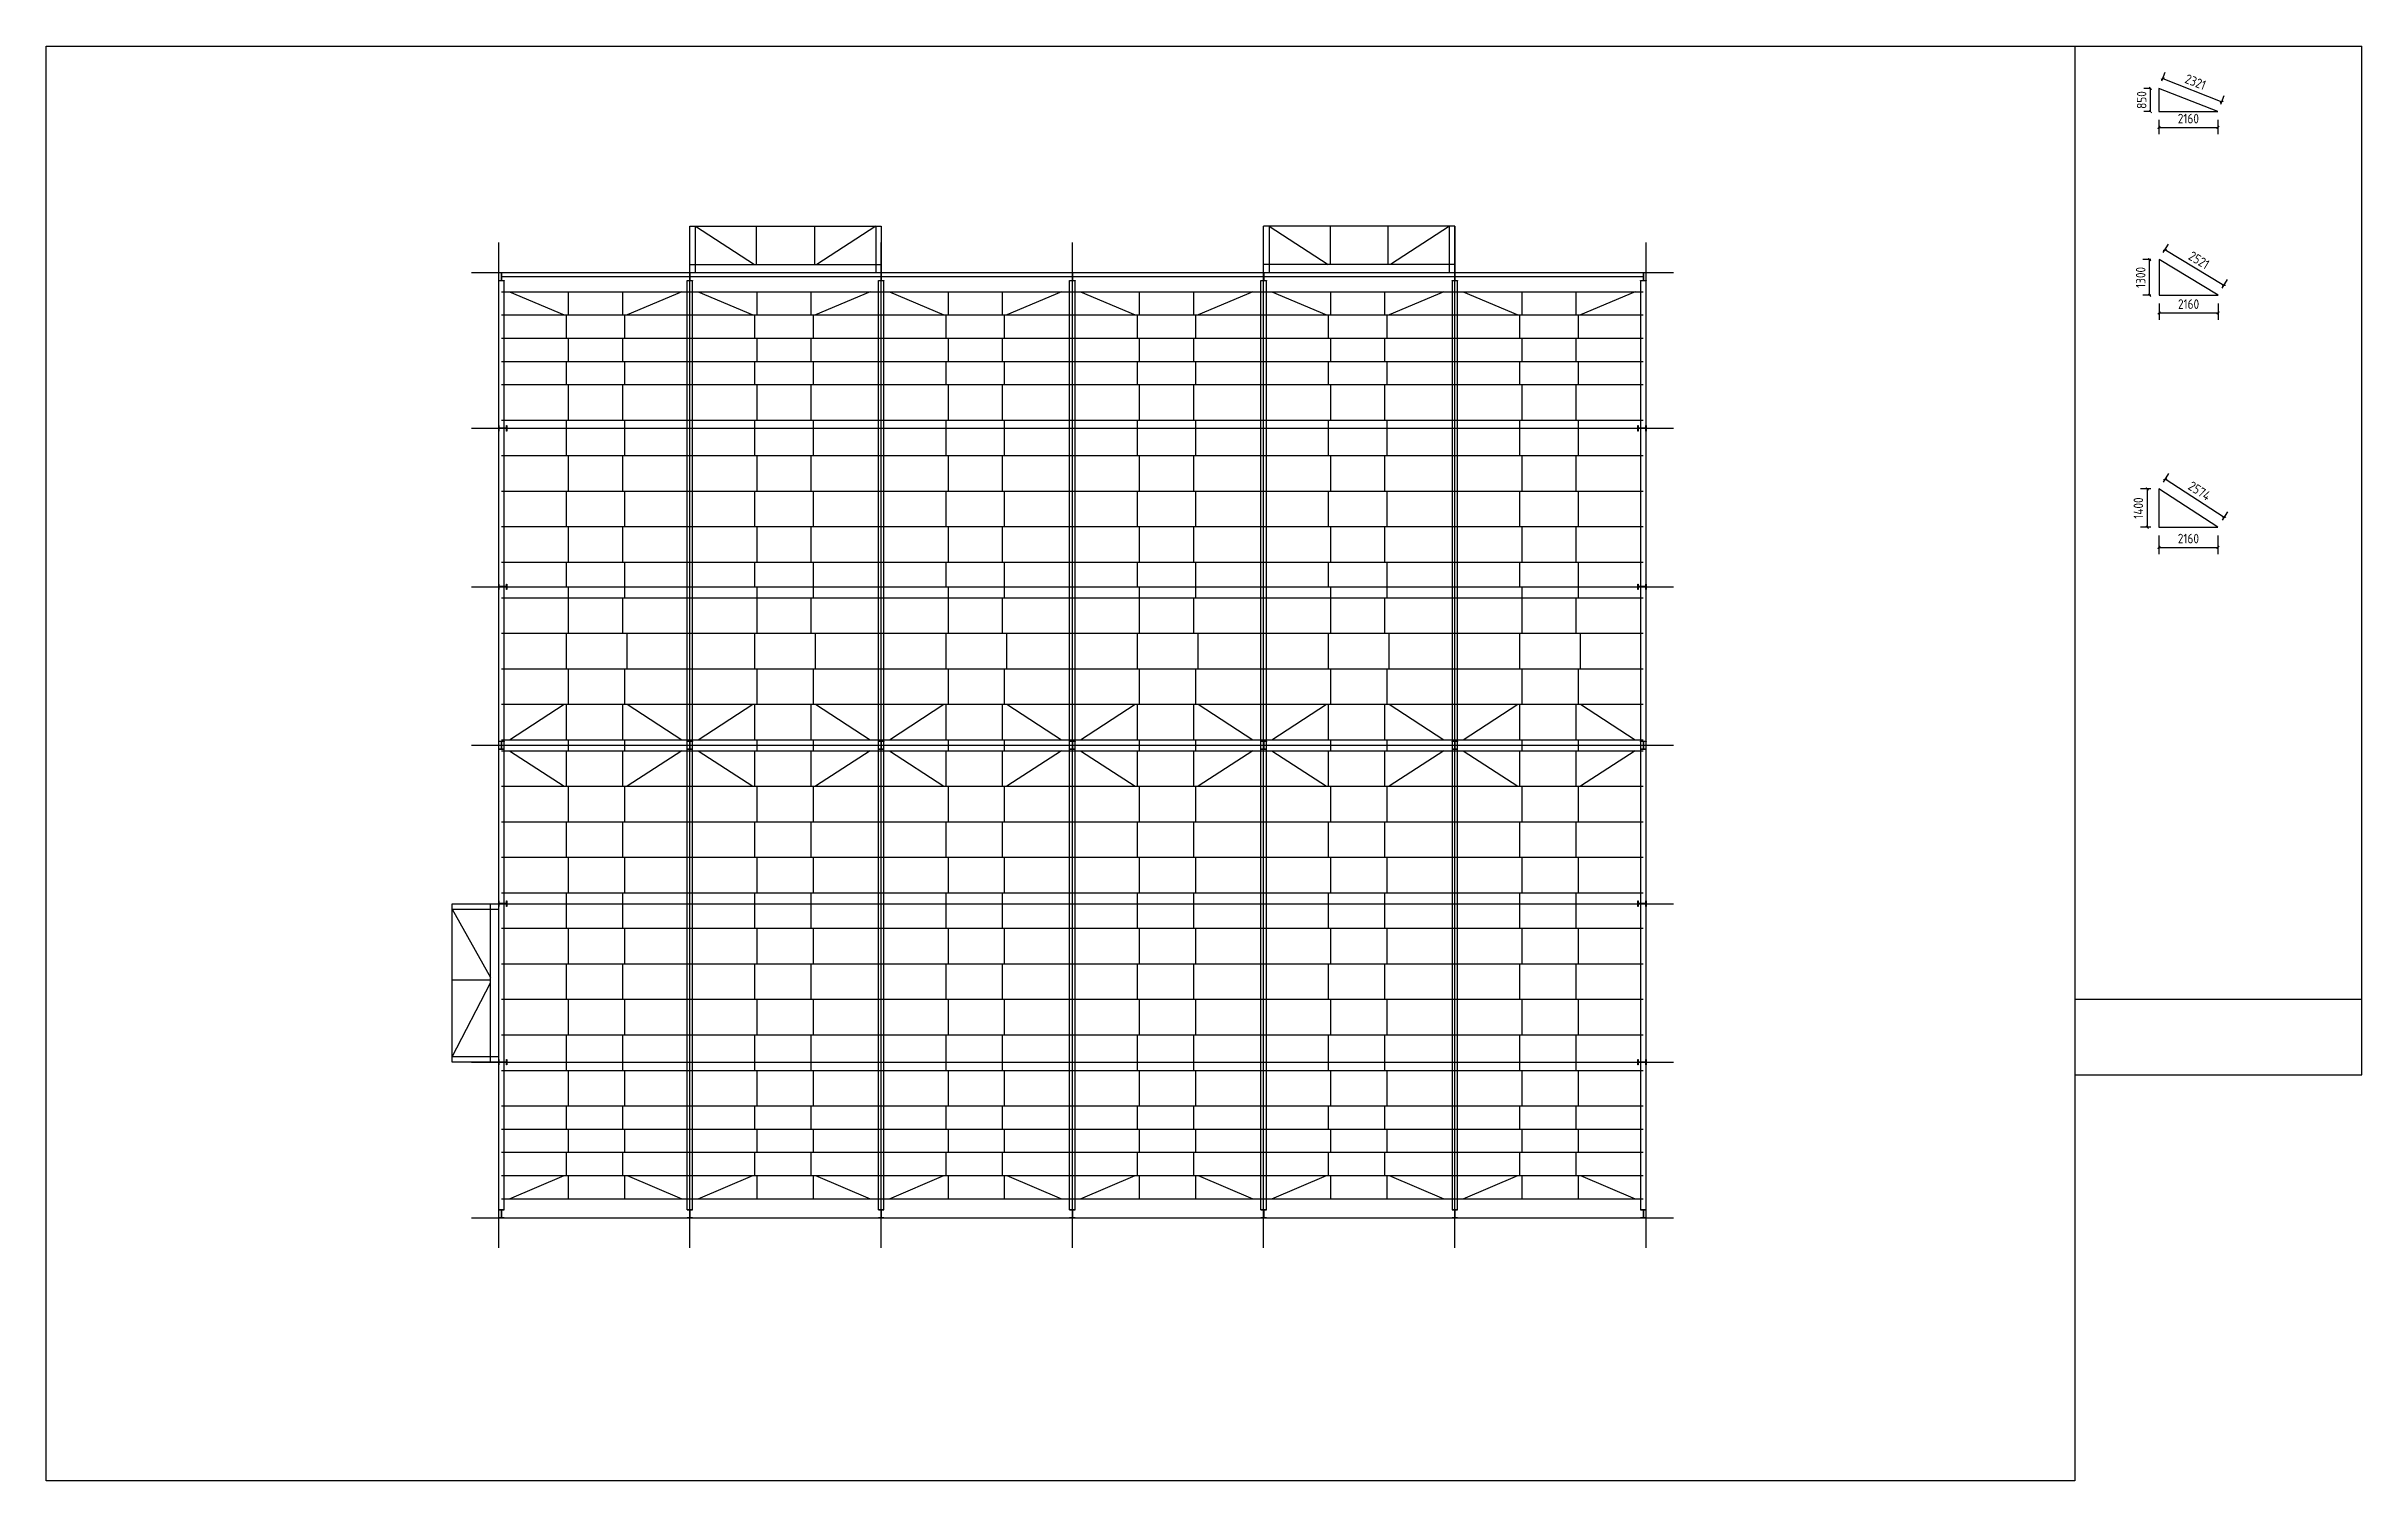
# Model space of a CAD drawing. Extents: x 102162 to 621267, y -39398 to 328893.
# Drawn here: x 369462 to 454212, y 2602 to 55102 of the extents above; entities that cross this region are included whole.
import ezdxf

# ---------------------------------------------------------------- set-up
doc = ezdxf.new("R2010")
doc.units = 0
doc.header["$LTSCALE"] = 1000
doc.header["$MEASUREMENT"] = 0
doc.linetypes.add('DOTE', pattern=[2.42, 2, -0.2, 0.02, -0.2])
doc.layers.add('DOTE', color=1, linetype='Continuous')
doc.styles.get("Standard").update_dxf_attribs({"font": 'gbenor.shx', "bigfont": 'gbcbig.shx'})
doc.dimstyles.get("Standard").update_dxf_attribs({"dimscale": 100, "dimtxt": 3.5, "dimasz": 1, "dimexe": 2.5, "dimexo": 3, "dimgap": 1.5, "dimtad": 1, "dimdec": 0, "dimzin": 0, "dimdsep": 46, "dimtxsty": 'Standard', "dimblk": 'ARCHTICK', "dimcen": 0.09, "dimadec": 0, "dimazin": 0, "dimtfac": 1, "dimtdec": 0, "dimtix": 1, "dimtmove": 2, "dimatfit": 3, "dimfxl": 1, "dimtolj": 1, "dimtzin": 0, "dimarcsym": 0})

msp = doc.modelspace()

# ---------------------------------------------------------------- blocks, each defined once
blk = doc.blocks.new('_ArchTick')
at = {"color": 0, "linetype": 'ByBlock', "const_width": 0.4}
blk.add_lwpolyline([(-0.5, -0.5), (0.5, 0.5)], dxfattribs=at)
blk = doc.blocks.new('*D3159')
at = {"color": 0, "lineweight": -2}
for p, q in [((446488, 53561), (446232, 53561)), ((446482, 52711), (446482, 53561)), ((446488, 52711), (446232, 52711))]:
    blk.add_line(p, q, dxfattribs=at)
at = {"layer": 'Defpoints', "color": 0}
for p in [(446482, 53561), (446788, 53561), (446788, 52711)]:
    blk.add_point(p, dxfattribs=at)
at = {"color": 0, "lineweight": -2, "xscale": 100, "yscale": 100, "zscale": 100}
for p, rotation in [((446482, 53561), 90), ((446482, 52711), 270)]:
    blk.add_blockref('_ArchTick', p, dxfattribs=dict(at, rotation=rotation))
at = {"color": 0, "insert": (446157, 53136), "char_height": 350, "attachment_point": 5, "rotation": 90}
blk.add_mtext('\\A1;850', dxfattribs=at)
blk = doc.blocks.new('*D3160')
at = {"color": 0, "lineweight": -2}
for p, q in [((446788, 52411), (446788, 51881)), ((446788, 52131), (448948, 52131)), ((448948, 52411), (448948, 51881))]:
    blk.add_line(p, q, dxfattribs=at)
at = {"layer": 'Defpoints', "color": 0}
for p in [(446788, 52711), (448948, 52711), (448948, 52131)]:
    blk.add_point(p, dxfattribs=at)
at = {"color": 0, "lineweight": -2, "xscale": 100, "yscale": 100, "zscale": 100, "rotation": 180}
blk.add_blockref('_ArchTick', (446788, 52131), dxfattribs=at)
at = {"color": 0, "lineweight": -2, "xscale": 100, "yscale": 100, "zscale": 100}
blk.add_blockref('_ArchTick', (448948, 52131), dxfattribs=at)
at = {"color": 0, "insert": (447868, 52456), "char_height": 350, "attachment_point": 5}
blk.add_mtext('\\A1;2160', dxfattribs=at)
blk = doc.blocks.new('*D3161')
at = {"color": 0, "lineweight": -2}
for p, q in [((446898, 53840), (447020, 54152)), ((446929, 53920), (449089, 53070)), ((449058, 52990), (449180, 53302))]:
    blk.add_line(p, q, dxfattribs=at)
at = {"layer": 'Defpoints', "color": 0}
for p in [(446788, 53561), (448948, 52711), (449089, 53070)]:
    blk.add_point(p, dxfattribs=at)
at = {"color": 0, "lineweight": -2, "xscale": 100, "yscale": 100, "zscale": 100}
for p, rotation in [((446929, 53920), 158.519443524966), ((449089, 53070), 338.5194435249659)]:
    blk.add_blockref('_ArchTick', p, dxfattribs=dict(at, rotation=rotation))
at = {"color": 0, "insert": (448128, 53797), "char_height": 350, "attachment_point": 5, "rotation": 338.51944}
blk.add_mtext('\\A1;2321', dxfattribs=at)
blk = doc.blocks.new('*D3162')
at = {"color": 0, "lineweight": -2}
for p, q in [((446495, 47293), (446197, 47293)), ((446447, 45993), (446447, 47293)), ((446495, 45993), (446197, 45993))]:
    blk.add_line(p, q, dxfattribs=at)
at = {"layer": 'Defpoints', "color": 0}
for p in [(446447, 47293), (446795, 47293), (446795, 45993)]:
    blk.add_point(p, dxfattribs=at)
at = {"color": 0, "lineweight": -2, "xscale": 100, "yscale": 100, "zscale": 100}
for p, rotation in [((446447, 47293), 90), ((446447, 45993), 270)]:
    blk.add_blockref('_ArchTick', p, dxfattribs=dict(at, rotation=rotation))
at = {"color": 0, "insert": (446122, 46643), "char_height": 350, "attachment_point": 5, "rotation": 90}
blk.add_mtext('\\A1;1300', dxfattribs=at)
blk = doc.blocks.new('*D3163')
at = {"color": 0, "lineweight": -2}
for p, q in [((446795, 45693), (446795, 45091)), ((446795, 45341), (448955, 45341)), ((448955, 45693), (448955, 45091))]:
    blk.add_line(p, q, dxfattribs=at)
at = {"layer": 'Defpoints', "color": 0}
for p in [(446795, 45993), (448955, 45993), (448955, 45341)]:
    blk.add_point(p, dxfattribs=at)
at = {"color": 0, "lineweight": -2, "xscale": 100, "yscale": 100, "zscale": 100, "rotation": 180}
blk.add_blockref('_ArchTick', (446795, 45341), dxfattribs=at)
at = {"color": 0, "lineweight": -2, "xscale": 100, "yscale": 100, "zscale": 100}
blk.add_blockref('_ArchTick', (448955, 45341), dxfattribs=at)
at = {"color": 0, "insert": (447875, 45666), "char_height": 350, "attachment_point": 5}
blk.add_mtext('\\A1;2160', dxfattribs=at)
blk = doc.blocks.new('*D3164')
at = {"color": 0, "lineweight": -2}
for p, q in [((446950, 47550), (447138, 47861)), ((449169, 46347), (447009, 47647)), ((449110, 46250), (449298, 46561))]:
    blk.add_line(p, q, dxfattribs=at)
at = {"layer": 'Defpoints', "color": 0}
for p in [(447009, 47647), (446795, 47293), (448955, 45993)]:
    blk.add_point(p, dxfattribs=at)
at = {"color": 0, "lineweight": -2, "xscale": 100, "yscale": 100, "zscale": 100}
for p, rotation in [((447009, 47647), 148.9582900745114), ((449169, 46347), 328.9582900745114)]:
    blk.add_blockref('_ArchTick', p, dxfattribs=dict(at, rotation=rotation))
at = {"color": 0, "insert": (448256, 47276), "char_height": 350, "attachment_point": 5, "rotation": 328.95829}
blk.add_mtext('\\A1;2521', dxfattribs=at)
blk = doc.blocks.new('*D3165')
at = {"color": 0, "lineweight": -2}
for p, q in [((446489, 38900), (446112, 38900)), ((446362, 38900), (446362, 37500)), ((446489, 37500), (446112, 37500))]:
    blk.add_line(p, q, dxfattribs=at)
at = {"layer": 'Defpoints', "color": 0}
for p in [(446789, 38900), (446362, 37500), (446789, 37500)]:
    blk.add_point(p, dxfattribs=at)
at = {"color": 0, "lineweight": -2, "xscale": 100, "yscale": 100, "zscale": 100}
for p, rotation in [((446362, 38900), 90), ((446362, 37500), 270)]:
    blk.add_blockref('_ArchTick', p, dxfattribs=dict(at, rotation=rotation))
at = {"color": 0, "insert": (446037, 38200), "char_height": 350, "attachment_point": 5, "rotation": 90}
blk.add_mtext('\\A1;1400', dxfattribs=at)
blk = doc.blocks.new('*D3166')
at = {"color": 0, "lineweight": -2}
for p, q in [((446789, 37200), (446789, 36510)), ((446789, 36760), (448949, 36760)), ((448949, 37200), (448949, 36510))]:
    blk.add_line(p, q, dxfattribs=at)
at = {"layer": 'Defpoints', "color": 0}
for p in [(446789, 37500), (448949, 37500), (448949, 36760)]:
    blk.add_point(p, dxfattribs=at)
at = {"color": 0, "lineweight": -2, "xscale": 100, "yscale": 100, "zscale": 100, "rotation": 180}
blk.add_blockref('_ArchTick', (446789, 36760), dxfattribs=at)
at = {"color": 0, "lineweight": -2, "xscale": 100, "yscale": 100, "zscale": 100}
blk.add_blockref('_ArchTick', (448949, 36760), dxfattribs=at)
at = {"color": 0, "insert": (447869, 37085), "char_height": 350, "attachment_point": 5}
blk.add_mtext('\\A1;2160', dxfattribs=at)
blk = doc.blocks.new('*D3167')
at = {"color": 0, "lineweight": -2}
for p, q in [((446952, 39152), (447156, 39466)), ((449180, 37856), (447020, 39256)), ((449112, 37752), (449316, 38066))]:
    blk.add_line(p, q, dxfattribs=at)
at = {"layer": 'Defpoints', "color": 0}
for p in [(447020, 39256), (446789, 38900), (448949, 37500)]:
    blk.add_point(p, dxfattribs=at)
at = {"color": 0, "lineweight": -2, "xscale": 100, "yscale": 100, "zscale": 100}
for p, rotation in [((447020, 39256), 147.0507848834096), ((449180, 37856), 327.0507848834096)]:
    blk.add_blockref('_ArchTick', p, dxfattribs=dict(at, rotation=rotation))
at = {"color": 0, "insert": (448276, 38829), "char_height": 350, "attachment_point": 5, "rotation": 327.05078}
blk.add_mtext('\\A1;2574', dxfattribs=at)

# ---------------------------------------------------------------- dimensions: what is measured, and where the dimension line sits
for p1, p2, distance, picture, middle in [((446787.8, 52711.3), (446787.8, 53561.3), 305.7, '*D3159', (446157.1, 53136.3)), ((446787.8, 53561.3), (448947.8, 52711.3), 384.9, '*D3161', (448127.8, 53796.9)), ((446787.8, 52711.3), (448947.8, 52711.3), -580.4, '*D3160', (447867.8, 52455.9)), ((448955.4, 45992.6), (446795.4, 47292.6), -413.9, '*D3164', (448256.4, 47275.7)), ((446795.4, 45992.6), (446795.4, 47292.6), 348.8, '*D3162', (446121.6, 46642.6)), ((446795.4, 45992.6), (448955.4, 45992.6), -651.9, '*D3163', (447875.4, 45665.7)), ((448948.7, 37499.9), (446788.7, 38899.9), -424.5, '*D3167', (448276.3, 38828.9)), ((446788.7, 38899.9), (446788.7, 37499.9), -427.1, '*D3165', (446036.6, 38199.9)), ((446788.7, 37499.9), (448948.7, 37499.9), -739.7, '*D3166', (447868.7, 37085.2))]:
    dim = msp.add_aligned_dim(p1=p1, p2=p2, distance=distance, dimstyle='Standard')
    dim.commit()
    dim.dimension.update_dxf_attribs({"geometry": picture, "text_midpoint": middle})

# ---------------------------------------------------------------- linework, layer by layer
for p, q in [((443711.7, 55101.7), (454211.7, 55101.7)), ((454211.7, 17451.7), (454211.7, 55101.7)), ((446787.8, 53561.3), (446787.8, 52711.3)), ((448947.8, 52711.3), (446787.8, 53561.3)), ((446787.8, 52711.3), (448947.8, 52711.3)), ((414019.4, 46821.1), (414019.4, 48521.1)), ((421019.4, 48521.1), (421019.4, 46821.1)), ((446795.4, 47292.6), (446795.4, 45992.6)), ((448955.4, 45992.6), (446795.4, 47292.6)), ((386122.4, 46121.1), (427916.4, 46121.1)), ((446795.4, 45992.6), (448955.4, 45992.6)), ((386122.4, 45271.1), (427916.4, 45271.1)), ((386122.4, 44421.1), (427916.4, 44421.1)), ((386122.4, 43571.1), (427916.4, 43571.1)), ((386122.4, 42721.1), (427916.4, 42721.1)), ((386122.4, 41421.1), (427916.4, 41421.1)), ((386122.4, 40121.1), (427916.4, 40121.1)), ((386122.4, 38821.1), (427916.4, 38821.1)), ((446788.7, 38899.9), (446788.7, 37499.9)), ((448948.7, 37499.9), (446788.7, 38899.9)), ((386122.4, 37521.1), (427916.4, 37521.1)), ((446788.7, 37499.9), (448948.7, 37499.9)), ((386122.4, 36221.1), (427916.4, 36221.1)), ((386122.4, 34921.1), (427916.4, 34921.1)), ((386122.4, 33621.1), (427916.4, 33621.1)), ((386122.4, 32321.1), (427916.4, 32321.1)), ((386122.4, 31021.1), (427916.4, 31021.1)), ((386122.4, 29721.1), (427916.4, 29721.1)), ((386122.4, 29321.1), (427916.4, 29321.1)), ((386122.4, 28021.1), (427916.4, 28021.1)), ((386122.4, 26721.1), (427916.4, 26721.1)), ((386122.4, 25421.1), (427916.4, 25421.1)), ((386122.4, 24121.1), (427916.4, 24121.1)), ((384319.4, 17921.1), (384319.4, 23721.1)), ((384319.4, 23721.1), (386019.4, 23721.1)), ((384319.4, 23521.1), (386019.4, 23521.1)), ((385719.4, 17921.1), (385719.4, 23721.1)), ((386122.4, 22821.1), (427916.4, 22821.1)), ((386122.4, 21521.1), (427916.4, 21521.1)), ((386122.4, 20221.1), (427916.4, 20221.1)), ((386122.4, 18921.1), (427916.4, 18921.1)), ((386019.4, 18121.1), (384319.4, 18121.1)), ((386019.4, 17921.1), (384319.4, 17921.1)), ((386122.4, 17621.1), (427916.4, 17621.1)), ((386122.4, 16321.1), (427916.4, 16321.1)), ((386122.4, 15471.1), (427916.4, 15471.1)), ((386122.4, 14621.1), (427916.4, 14621.1)), ((386122.4, 13771.1), (427916.4, 13771.1)), ((386122.4, 12921.1), (427916.4, 12921.1))]:
    msp.add_line(p, q)
at = {"color": 0}
for p, q in [((393019.4, 46821.1), (393019.4, 48521.1)), ((393019.4, 48521.1), (400019.4, 48521.1)), ((393219.4, 46821.1), (393219.4, 48521.1)), ((399819.4, 48521.1), (399819.4, 46821.1)), ((400019.4, 48521.1), (400019.4, 46821.1)), ((421019.4, 48521.1), (414019.4, 48521.1)), ((414219.4, 48521.1), (414219.4, 46821.1)), ((420819.4, 46821.1), (420819.4, 48521.1)), ((421019.4, 46821.1), (421019.4, 48521.1)), ((393019.4, 47121.1), (400019.4, 47121.1)), ((421019.4, 47121.1), (414019.4, 47121.1))]:
    msp.add_line(p, q, dxfattribs=at)
at = {"color": 6}
for p, q in [((393219.4, 48521.1), (395379.4, 47121.1)), ((395459.4, 47121.1), (395459.4, 48521.1)), ((397579.4, 48521.1), (397579.4, 47121.1)), ((399819.4, 48521.1), (397659.4, 47121.1)), ((414219.4, 48521.1), (416379.4, 47121.1)), ((416459.4, 48521.1), (416459.4, 47121.1)), ((418579.4, 47121.1), (418579.4, 48521.1)), ((420819.4, 48521.1), (418659.4, 47121.1)), ((386419.4, 46121.1), (388419.4, 45271.1)), ((388579.4, 45271.1), (388579.4, 46121.1)), ((390559.4, 45271.1), (390559.4, 46121.1)), ((392719.4, 46121.1), (390719.4, 45271.1)), ((393319.4, 46121.1), (395319.4, 45271.1)), ((395479.4, 45271.1), (395479.4, 46121.1)), ((397459.4, 45271.1), (397459.4, 46121.1)), ((399619.4, 46121.1), (397619.4, 45271.1)), ((400319.4, 46121.1), (402319.4, 45271.1)), ((402479.4, 45271.1), (402479.4, 46121.1)), ((404459.4, 45271.1), (404459.4, 46121.1)), ((406619.4, 46121.1), (404619.4, 45271.1)), ((407319.4, 46121.1), (409319.4, 45271.1)), ((409479.4, 45271.1), (409479.4, 46121.1)), ((411459.4, 45271.1), (411459.4, 46121.1)), ((413619.4, 46121.1), (411619.4, 45271.1)), ((414319.4, 46121.1), (416319.4, 45271.1)), ((416479.4, 45271.1), (416479.4, 46121.1)), ((418459.4, 45271.1), (418459.4, 46121.1)), ((420619.4, 46121.1), (418619.4, 45271.1)), ((421319.4, 46121.1), (423319.4, 45271.1)), ((423479.4, 45271.1), (423479.4, 46121.1)), ((425459.4, 45271.1), (425459.4, 46121.1)), ((427619.4, 46121.1), (425619.4, 45271.1)), ((388499.4, 44421.1), (388499.4, 45271.1)), ((390639.4, 44421.1), (390639.4, 45271.1)), ((395399.4, 44421.1), (395399.4, 45271.1)), ((397539.4, 44421.1), (397539.4, 45271.1)), ((402399.4, 44421.1), (402399.4, 45271.1)), ((404539.4, 44421.1), (404539.4, 45271.1)), ((409399.4, 44421.1), (409399.4, 45271.1)), ((411539.4, 44421.1), (411539.4, 45271.1)), ((416399.4, 44421.1), (416399.4, 45271.1)), ((418539.4, 44421.1), (418539.4, 45271.1)), ((423399.4, 44421.1), (423399.4, 45271.1)), ((425539.4, 44421.1), (425539.4, 45271.1)), ((388579.4, 43571.1), (388579.4, 44421.1)), ((390559.4, 43571.1), (390559.4, 44421.1)), ((395479.4, 43571.1), (395479.4, 44421.1)), ((397459.4, 43571.1), (397459.4, 44421.1)), ((402479.4, 43571.1), (402479.4, 44421.1)), ((404459.4, 43571.1), (404459.4, 44421.1)), ((409479.4, 43571.1), (409479.4, 44421.1)), ((411459.4, 43571.1), (411459.4, 44421.1)), ((416479.4, 43571.1), (416479.4, 44421.1)), ((418459.4, 43571.1), (418459.4, 44421.1)), ((423479.4, 43571.1), (423479.4, 44421.1)), ((425459.4, 43571.1), (425459.4, 44421.1)), ((388499.4, 42721.1), (388499.4, 43571.1)), ((390639.4, 42721.1), (390639.4, 43571.1)), ((395399.4, 42721.1), (395399.4, 43571.1)), ((397539.4, 42721.1), (397539.4, 43571.1)), ((402399.4, 42721.1), (402399.4, 43571.1)), ((404539.4, 42721.1), (404539.4, 43571.1)), ((409399.4, 42721.1), (409399.4, 43571.1)), ((411539.4, 42721.1), (411539.4, 43571.1)), ((416399.4, 42721.1), (416399.4, 43571.1)), ((418539.4, 42721.1), (418539.4, 43571.1)), ((423399.4, 42721.1), (423399.4, 43571.1)), ((425539.4, 42721.1), (425539.4, 43571.1)), ((388579.4, 41421.1), (388579.4, 42721.1)), ((390559.4, 41421.1), (390559.4, 42721.1)), ((395479.4, 41421.1), (395479.4, 42721.1)), ((397459.4, 41421.1), (397459.4, 42721.1)), ((402479.4, 41421.1), (402479.4, 42721.1)), ((404459.4, 41421.1), (404459.4, 42721.1)), ((409479.4, 41421.1), (409479.4, 42721.1)), ((411459.4, 41421.1), (411459.4, 42721.1)), ((416479.4, 41421.1), (416479.4, 42721.1)), ((418459.4, 41421.1), (418459.4, 42721.1)), ((423479.4, 41421.1), (423479.4, 42721.1)), ((425459.4, 41421.1), (425459.4, 42721.1)), ((388499.4, 40121.1), (388499.4, 41421.1)), ((390639.4, 40121.1), (390639.4, 41421.1)), ((395399.4, 40121.1), (395399.4, 41421.1)), ((397539.4, 40121.1), (397539.4, 41421.1)), ((402399.4, 40121.1), (402399.4, 41421.1)), ((404539.4, 40121.1), (404539.4, 41421.1)), ((409399.4, 40121.1), (409399.4, 41421.1)), ((411539.4, 40121.1), (411539.4, 41421.1)), ((416399.4, 40121.1), (416399.4, 41421.1)), ((418539.4, 40121.1), (418539.4, 41421.1)), ((423399.4, 40121.1), (423399.4, 41421.1)), ((425539.4, 40121.1), (425539.4, 41421.1)), ((388579.4, 38821.1), (388579.4, 40121.1)), ((390559.4, 38821.1), (390559.4, 40121.1)), ((395479.4, 38821.1), (395479.4, 40121.1)), ((397459.4, 38821.1), (397459.4, 40121.1)), ((402479.4, 38821.1), (402479.4, 40121.1)), ((404459.4, 38821.1), (404459.4, 40121.1)), ((409479.4, 38821.1), (409479.4, 40121.1)), ((411459.4, 38821.1), (411459.4, 40121.1)), ((416479.4, 38821.1), (416479.4, 40121.1)), ((418459.4, 38821.1), (418459.4, 40121.1)), ((423479.4, 38821.1), (423479.4, 40121.1)), ((425459.4, 38821.1), (425459.4, 40121.1)), ((388499.4, 37521.1), (388499.4, 38821.1)), ((390639.4, 37521.1), (390639.4, 38821.1)), ((395399.4, 37521.1), (395399.4, 38821.1)), ((397539.4, 37521.1), (397539.4, 38821.1)), ((402399.4, 37521.1), (402399.4, 38821.1)), ((404539.4, 37521.1), (404539.4, 38821.1)), ((409399.4, 37521.1), (409399.4, 38821.1)), ((411539.4, 37521.1), (411539.4, 38821.1)), ((416399.4, 37521.1), (416399.4, 38821.1)), ((418539.4, 37521.1), (418539.4, 38821.1)), ((423399.4, 37521.1), (423399.4, 38821.1)), ((425539.4, 37521.1), (425539.4, 38821.1)), ((388579.4, 36221.1), (388579.4, 37521.1)), ((390559.4, 36221.1), (390559.4, 37521.1)), ((395479.4, 36221.1), (395479.4, 37521.1)), ((397459.4, 36221.1), (397459.4, 37521.1)), ((402479.4, 36221.1), (402479.4, 37521.1)), ((404459.4, 36221.1), (404459.4, 37521.1)), ((409479.4, 36221.1), (409479.4, 37521.1)), ((411459.4, 36221.1), (411459.4, 37521.1)), ((416479.4, 36221.1), (416479.4, 37521.1)), ((418459.4, 36221.1), (418459.4, 37521.1)), ((423479.4, 36221.1), (423479.4, 37521.1)), ((425459.4, 36221.1), (425459.4, 37521.1)), ((388499.4, 35321.1), (388499.4, 36221.1)), ((390639.4, 34921.1), (390639.4, 36221.1)), ((395399.4, 35321.1), (395399.4, 36221.1)), ((397539.4, 34921.1), (397539.4, 36221.1)), ((402399.4, 35321.1), (402399.4, 36221.1)), ((404539.4, 34921.1), (404539.4, 36221.1)), ((409399.4, 35321.1), (409399.4, 36221.1)), ((411539.4, 34921.1), (411539.4, 36221.1)), ((416399.4, 35321.1), (416399.4, 36221.1)), ((418539.4, 34921.1), (418539.4, 36221.1)), ((423399.4, 35321.1), (423399.4, 36221.1)), ((425539.4, 34921.1), (425539.4, 36221.1)), ((388579.4, 33621.1), (388579.4, 35321.1)), ((390559.4, 33621.1), (390559.4, 34921.1)), ((395479.4, 33621.1), (395479.4, 35321.1)), ((397459.4, 33621.1), (397459.4, 34921.1)), ((402479.4, 33621.1), (402479.4, 35321.1)), ((404459.4, 33621.1), (404459.4, 34921.1)), ((409479.4, 33621.1), (409479.4, 35321.1)), ((411459.4, 33621.1), (411459.4, 34921.1)), ((416479.4, 33621.1), (416479.4, 35321.1)), ((418459.4, 33621.1), (418459.4, 34921.1)), ((423479.4, 33621.1), (423479.4, 35321.1)), ((425459.4, 33621.1), (425459.4, 34921.1)), ((388499.4, 32321.1), (388499.4, 33621.1)), ((390719.4, 32321.1), (390719.4, 33621.1)), ((395399.4, 32321.1), (395399.4, 33621.1)), ((397619.4, 32321.1), (397619.4, 33621.1)), ((402399.4, 32321.1), (402399.4, 33621.1)), ((404619.4, 32321.1), (404619.4, 33621.1)), ((409399.4, 32321.1), (409399.4, 33621.1)), ((411619.4, 32321.1), (411619.4, 33621.1)), ((416399.4, 32321.1), (416399.4, 33621.1)), ((418619.4, 32321.1), (418619.4, 33621.1)), ((423399.4, 32321.1), (423399.4, 33621.1)), ((425619.4, 32321.1), (425619.4, 33621.1)), ((388579.4, 31021.1), (388579.4, 32321.1)), ((390639.4, 31021.1), (390639.4, 32321.1)), ((395479.4, 31021.1), (395479.4, 32321.1)), ((397539.4, 31021.1), (397539.4, 32321.1)), ((402479.4, 31021.1), (402479.4, 32321.1)), ((404539.4, 31021.1), (404539.4, 32321.1)), ((409479.4, 31021.1), (409479.4, 32321.1)), ((411539.4, 31021.1), (411539.4, 32321.1)), ((416479.4, 31021.1), (416479.4, 32321.1)), ((418539.4, 31021.1), (418539.4, 32321.1)), ((423479.4, 31021.1), (423479.4, 32321.1)), ((425539.4, 31021.1), (425539.4, 32321.1)), ((386419.4, 29721.1), (388419.4, 31021.1)), ((388499.4, 29721.1), (388499.4, 31021.1)), ((390559.4, 29721.1), (390559.4, 31021.1)), ((390719.4, 31021.1), (392719.4, 29721.1)), ((393319.4, 29721.1), (395319.4, 31021.1)), ((395399.4, 29721.1), (395399.4, 31021.1)), ((397459.4, 29721.1), (397459.4, 31021.1)), ((397619.4, 31021.1), (399619.4, 29721.1)), ((400319.4, 29721.1), (402319.4, 31021.1)), ((402399.4, 29721.1), (402399.4, 31021.1)), ((404459.4, 29721.1), (404459.4, 31021.1)), ((404619.4, 31021.1), (406619.4, 29721.1)), ((407319.4, 29721.1), (409319.4, 31021.1)), ((409399.4, 29721.1), (409399.4, 31021.1)), ((411459.4, 29721.1), (411459.4, 31021.1)), ((411619.4, 31021.1), (413619.4, 29721.1)), ((414319.4, 29721.1), (416319.4, 31021.1)), ((416399.4, 29721.1), (416399.4, 31021.1)), ((418459.4, 29721.1), (418459.4, 31021.1)), ((418619.4, 31021.1), (420619.4, 29721.1)), ((421319.4, 29721.1), (423319.4, 31021.1)), ((423399.4, 29721.1), (423399.4, 31021.1)), ((425459.4, 29721.1), (425459.4, 31021.1)), ((425619.4, 31021.1), (427619.4, 29721.1)), ((388579.4, 29321.1), (388579.4, 29721.1)), ((390639.4, 29321.1), (390639.4, 29721.1)), ((395479.4, 29321.1), (395479.4, 29721.1)), ((397539.4, 29321.1), (397539.4, 29721.1)), ((402479.4, 29321.1), (402479.4, 29721.1)), ((404539.4, 29321.1), (404539.4, 29721.1)), ((409479.4, 29321.1), (409479.4, 29721.1)), ((411539.4, 29321.1), (411539.4, 29721.1)), ((416479.4, 29321.1), (416479.4, 29721.1)), ((418539.4, 29321.1), (418539.4, 29721.1)), ((423479.4, 29321.1), (423479.4, 29721.1)), ((425539.4, 29321.1), (425539.4, 29721.1)), ((386419.4, 29321.1), (388419.4, 28021.1)), ((388499.4, 28021.1), (388499.4, 29321.1)), ((390559.4, 28021.1), (390559.4, 29321.1)), ((392719.4, 29321.1), (390719.4, 28021.1)), ((393319.4, 29321.1), (395319.4, 28021.1)), ((395399.4, 28021.1), (395399.4, 29321.1)), ((397459.4, 28021.1), (397459.4, 29321.1)), ((399619.4, 29321.1), (397619.4, 28021.1)), ((400319.4, 29321.1), (402319.4, 28021.1)), ((402399.4, 28021.1), (402399.4, 29321.1)), ((404459.4, 28021.1), (404459.4, 29321.1)), ((406619.4, 29321.1), (404619.4, 28021.1)), ((407319.4, 29321.1), (409319.4, 28021.1)), ((409399.4, 28021.1), (409399.4, 29321.1)), ((411459.4, 28021.1), (411459.4, 29321.1)), ((413619.4, 29321.1), (411619.4, 28021.1)), ((414319.4, 29321.1), (416319.4, 28021.1)), ((416399.4, 28021.1), (416399.4, 29321.1)), ((418459.4, 28021.1), (418459.4, 29321.1)), ((420619.4, 29321.1), (418619.4, 28021.1)), ((421319.4, 29321.1), (423319.4, 28021.1)), ((423399.4, 28021.1), (423399.4, 29321.1)), ((425459.4, 28021.1), (425459.4, 29321.1)), ((427619.4, 29321.1), (425619.4, 28021.1)), ((388579.4, 26721.1), (388579.4, 28021.1)), ((390639.4, 26721.1), (390639.4, 28021.1)), ((395479.4, 26721.1), (395479.4, 28021.1)), ((397539.4, 26721.1), (397539.4, 28021.1)), ((402479.4, 26721.1), (402479.4, 28021.1)), ((404539.4, 26721.1), (404539.4, 28021.1)), ((409479.4, 26721.1), (409479.4, 28021.1)), ((411539.4, 26721.1), (411539.4, 28021.1)), ((416479.4, 26721.1), (416479.4, 28021.1)), ((418539.4, 26721.1), (418539.4, 28021.1)), ((423479.4, 26721.1), (423479.4, 28021.1)), ((425539.4, 26721.1), (425539.4, 28021.1)), ((388499.4, 25421.1), (388499.4, 26721.1)), ((390559.4, 25421.1), (390559.4, 26721.1)), ((395399.4, 25421.1), (395399.4, 26721.1)), ((397459.4, 25421.1), (397459.4, 26721.1)), ((402399.4, 25421.1), (402399.4, 26721.1)), ((404459.4, 25421.1), (404459.4, 26721.1)), ((409399.4, 25421.1), (409399.4, 26721.1)), ((411459.4, 25421.1), (411459.4, 26721.1)), ((416399.4, 25421.1), (416399.4, 26721.1)), ((418459.4, 25421.1), (418459.4, 26721.1)), ((423399.4, 25421.1), (423399.4, 26721.1)), ((425459.4, 25421.1), (425459.4, 26721.1)), ((388579.4, 24121.1), (388579.4, 25421.1)), ((390639.4, 24121.1), (390639.4, 25421.1)), ((395479.4, 24121.1), (395479.4, 25421.1)), ((397539.4, 24121.1), (397539.4, 25421.1)), ((402479.4, 24121.1), (402479.4, 25421.1)), ((404539.4, 24121.1), (404539.4, 25421.1)), ((409479.4, 24121.1), (409479.4, 25421.1)), ((411539.4, 24121.1), (411539.4, 25421.1)), ((416479.4, 24121.1), (416479.4, 25421.1)), ((418539.4, 24121.1), (418539.4, 25421.1)), ((423479.4, 24121.1), (423479.4, 25421.1)), ((425539.4, 24121.1), (425539.4, 25421.1)), ((388499.4, 22821.1), (388499.4, 24121.1)), ((390559.4, 22821.1), (390559.4, 24121.1)), ((395399.4, 22821.1), (395399.4, 24121.1)), ((397459.4, 22821.1), (397459.4, 24121.1)), ((402399.4, 22821.1), (402399.4, 24121.1)), ((404459.4, 22821.1), (404459.4, 24121.1)), ((409399.4, 22821.1), (409399.4, 24121.1)), ((411459.4, 22821.1), (411459.4, 24121.1)), ((416399.4, 22821.1), (416399.4, 24121.1)), ((418459.4, 22821.1), (418459.4, 24121.1)), ((423399.4, 22821.1), (423399.4, 24121.1)), ((425459.4, 22821.1), (425459.4, 24121.1)), ((384319.4, 23521.1), (385719.4, 21016.1)), ((388579.4, 21521.1), (388579.4, 22821.1)), ((390639.4, 21521.1), (390639.4, 22821.1)), ((395479.4, 21521.1), (395479.4, 22821.1)), ((397539.4, 21521.1), (397539.4, 22821.1)), ((402479.4, 21521.1), (402479.4, 22821.1)), ((404539.4, 21521.1), (404539.4, 22821.1)), ((409479.4, 21521.1), (409479.4, 22821.1)), ((411539.4, 21521.1), (411539.4, 22821.1)), ((416479.4, 21521.1), (416479.4, 22821.1)), ((418539.4, 21521.1), (418539.4, 22821.1)), ((423479.4, 21521.1), (423479.4, 22821.1)), ((425539.4, 21521.1), (425539.4, 22821.1)), ((388499.4, 20221.1), (388499.4, 21521.1)), ((390559.4, 20221.1), (390559.4, 21521.1)), ((395399.4, 20221.1), (395399.4, 21521.1)), ((397459.4, 20221.1), (397459.4, 21521.1)), ((402399.4, 20221.1), (402399.4, 21521.1)), ((404459.4, 20221.1), (404459.4, 21521.1)), ((409399.4, 20221.1), (409399.4, 21521.1)), ((411459.4, 20221.1), (411459.4, 21521.1)), ((416399.4, 20221.1), (416399.4, 21521.1)), ((418459.4, 20221.1), (418459.4, 21521.1)), ((423399.4, 20221.1), (423399.4, 21521.1)), ((425459.4, 20221.1), (425459.4, 21521.1)), ((384319.4, 20936.1), (385719.4, 20936.1)), ((384319.4, 18121.1), (385719.4, 20821.1)), ((388579.4, 18921.1), (388579.4, 20221.1)), ((390639.4, 18921.1), (390639.4, 20221.1)), ((395479.4, 18921.1), (395479.4, 20221.1)), ((397539.4, 18921.1), (397539.4, 20221.1)), ((402479.4, 18921.1), (402479.4, 20221.1)), ((404539.4, 18921.1), (404539.4, 20221.1)), ((409479.4, 18921.1), (409479.4, 20221.1)), ((411539.4, 18921.1), (411539.4, 20221.1)), ((416479.4, 18921.1), (416479.4, 20221.1)), ((418539.4, 18921.1), (418539.4, 20221.1)), ((423479.4, 18921.1), (423479.4, 20221.1)), ((425539.4, 18921.1), (425539.4, 20221.1)), ((388499.4, 17621.1), (388499.4, 18921.1)), ((390559.4, 17621.1), (390559.4, 18921.1)), ((395399.4, 17621.1), (395399.4, 18921.1)), ((397459.4, 17621.1), (397459.4, 18921.1)), ((402399.4, 17621.1), (402399.4, 18921.1)), ((404459.4, 17621.1), (404459.4, 18921.1)), ((409399.4, 17621.1), (409399.4, 18921.1)), ((411459.4, 17621.1), (411459.4, 18921.1)), ((416399.4, 17621.1), (416399.4, 18921.1)), ((418459.4, 17621.1), (418459.4, 18921.1)), ((423399.4, 17621.1), (423399.4, 18921.1)), ((425459.4, 17621.1), (425459.4, 18921.1)), ((388579.4, 16321.1), (388579.4, 17621.1)), ((390639.4, 16321.1), (390639.4, 17621.1)), ((395479.4, 16321.1), (395479.4, 17621.1)), ((397539.4, 16321.1), (397539.4, 17621.1)), ((402479.4, 16321.1), (402479.4, 17621.1)), ((404539.4, 16321.1), (404539.4, 17621.1)), ((409479.4, 16321.1), (409479.4, 17621.1)), ((411539.4, 16321.1), (411539.4, 17621.1)), ((416479.4, 16321.1), (416479.4, 17621.1)), ((418539.4, 16321.1), (418539.4, 17621.1)), ((423479.4, 16321.1), (423479.4, 17621.1)), ((425539.4, 16321.1), (425539.4, 17621.1)), ((388499.4, 15471.1), (388499.4, 16321.1)), ((390559.4, 15471.1), (390559.4, 16321.1)), ((395399.4, 15471.1), (395399.4, 16321.1)), ((397459.4, 15471.1), (397459.4, 16321.1)), ((402399.4, 15471.1), (402399.4, 16321.1)), ((404459.4, 15471.1), (404459.4, 16321.1)), ((409399.4, 15471.1), (409399.4, 16321.1)), ((411459.4, 15471.1), (411459.4, 16321.1)), ((416399.4, 15471.1), (416399.4, 16321.1)), ((418459.4, 15471.1), (418459.4, 16321.1)), ((423399.4, 15471.1), (423399.4, 16321.1)), ((425459.4, 15471.1), (425459.4, 16321.1)), ((388579.4, 14621.1), (388579.4, 15471.1)), ((390639.4, 14621.1), (390639.4, 15471.1)), ((395479.4, 14621.1), (395479.4, 15471.1)), ((397539.4, 14621.1), (397539.4, 15471.1)), ((402479.4, 14621.1), (402479.4, 15471.1)), ((404539.4, 14621.1), (404539.4, 15471.1)), ((409479.4, 14621.1), (409479.4, 15471.1)), ((411539.4, 14621.1), (411539.4, 15471.1)), ((416479.4, 14621.1), (416479.4, 15471.1)), ((418539.4, 14621.1), (418539.4, 15471.1)), ((423479.4, 14621.1), (423479.4, 15471.1)), ((425539.4, 14621.1), (425539.4, 15471.1)), ((388499.4, 13771.1), (388499.4, 14621.1)), ((390559.4, 13771.1), (390559.4, 14621.1)), ((395399.4, 13771.1), (395399.4, 14621.1)), ((397459.4, 13771.1), (397459.4, 14621.1)), ((402399.4, 13771.1), (402399.4, 14621.1)), ((404459.4, 13771.1), (404459.4, 14621.1)), ((409399.4, 13771.1), (409399.4, 14621.1)), ((411459.4, 13771.1), (411459.4, 14621.1)), ((416399.4, 13771.1), (416399.4, 14621.1)), ((418459.4, 13771.1), (418459.4, 14621.1)), ((423399.4, 13771.1), (423399.4, 14621.1)), ((425459.4, 13771.1), (425459.4, 14621.1)), ((386419.4, 12921.1), (388419.4, 13771.1)), ((388579.4, 12921.1), (388579.4, 13771.1)), ((390639.4, 12921.1), (390639.4, 13771.1)), ((390719.4, 13771.1), (392719.4, 12921.1)), ((393319.4, 12921.1), (395319.4, 13771.1)), ((395479.4, 12921.1), (395479.4, 13771.1)), ((397539.4, 12921.1), (397539.4, 13771.1)), ((397619.4, 13771.1), (399619.4, 12921.1)), ((400319.4, 12921.1), (402319.4, 13771.1)), ((402479.4, 12921.1), (402479.4, 13771.1)), ((404539.4, 12921.1), (404539.4, 13771.1)), ((404619.4, 13771.1), (406619.4, 12921.1)), ((407319.4, 12921.1), (409319.4, 13771.1)), ((409479.4, 12921.1), (409479.4, 13771.1)), ((411539.4, 12921.1), (411539.4, 13771.1)), ((411619.4, 13771.1), (413619.4, 12921.1)), ((414319.4, 12921.1), (416319.4, 13771.1)), ((416479.4, 12921.1), (416479.4, 13771.1)), ((418539.4, 12921.1), (418539.4, 13771.1)), ((418619.4, 13771.1), (420619.4, 12921.1)), ((421319.4, 12921.1), (423319.4, 13771.1)), ((423479.4, 12921.1), (423479.4, 13771.1)), ((425539.4, 12921.1), (425539.4, 13771.1)), ((425619.4, 13771.1), (427619.4, 12921.1))]:
    msp.add_line(p, q, dxfattribs=at)
at = {"color": 4}
for p, q in [((386019.4, 46811.1), (386019.4, 46821.1)), ((386019.4, 46821.1), (386119.4, 46821.1)), ((386219.4, 46811.1), (386019.4, 46811.1)), ((386119.4, 46821.1), (386219.4, 46821.1)), ((386219.4, 46821.1), (386219.4, 46811.1)), ((392919.4, 46811.1), (392919.4, 46821.1)), ((392919.4, 46821.1), (393019.4, 46821.1)), ((393119.4, 46811.1), (392919.4, 46811.1)), ((393019.4, 46821.1), (393119.4, 46821.1)), ((393119.4, 46821.1), (393119.4, 46811.1)), ((399919.4, 46811.1), (399919.4, 46821.1)), ((399919.4, 46821.1), (400019.4, 46821.1)), ((400119.4, 46811.1), (399919.4, 46811.1)), ((400019.4, 46821.1), (400119.4, 46821.1)), ((400119.4, 46821.1), (400119.4, 46811.1)), ((406919.4, 46811.1), (406919.4, 46821.1)), ((406919.4, 46821.1), (407019.4, 46821.1)), ((407119.4, 46811.1), (406919.4, 46811.1)), ((407019.4, 46821.1), (407119.4, 46821.1)), ((407119.4, 46821.1), (407119.4, 46811.1)), ((413919.4, 46811.1), (413919.4, 46821.1)), ((413919.4, 46821.1), (414019.4, 46821.1)), ((414119.4, 46811.1), (413919.4, 46811.1)), ((414019.4, 46821.1), (414119.4, 46821.1)), ((414119.4, 46821.1), (414119.4, 46811.1)), ((420919.4, 46811.1), (420919.4, 46821.1)), ((420919.4, 46821.1), (421019.4, 46821.1)), ((421119.4, 46811.1), (420919.4, 46811.1)), ((421019.4, 46821.1), (421119.4, 46821.1)), ((421119.4, 46821.1), (421119.4, 46811.1)), ((427819.4, 46811.1), (427819.4, 46821.1)), ((427819.4, 46821.1), (427919.4, 46821.1)), ((428019.4, 46811.1), (427819.4, 46811.1)), ((427919.4, 46821.1), (428019.4, 46821.1)), ((428019.4, 46821.1), (428019.4, 46811.1)), ((386019.4, 46521.1), (386019.4, 46531.1)), ((386019.4, 46531.1), (386219.4, 46531.1)), ((386119.4, 46521.1), (386019.4, 46521.1)), ((386019.4, 12521.1), (386019.4, 46521.1)), ((386219.4, 46521.1), (386119.4, 46521.1)), ((386219.4, 46531.1), (386219.4, 46521.1)), ((386219.4, 12521.1), (386219.4, 46521.1)), ((392919.4, 46521.1), (392919.4, 46531.1)), ((392919.4, 46531.1), (393119.4, 46531.1)), ((393019.4, 46521.1), (392919.4, 46521.1)), ((392919.4, 12521.1), (392919.4, 46521.1)), ((393119.4, 46521.1), (393019.4, 46521.1)), ((393119.4, 46531.1), (393119.4, 46521.1)), ((393119.4, 12521.1), (393119.4, 46521.1)), ((399919.4, 46521.1), (399919.4, 46531.1)), ((399919.4, 46531.1), (400119.4, 46531.1)), ((400019.4, 46521.1), (399919.4, 46521.1)), ((399919.4, 12521.1), (399919.4, 46521.1)), ((400119.4, 46521.1), (400019.4, 46521.1)), ((400119.4, 46531.1), (400119.4, 46521.1)), ((400119.4, 12521.1), (400119.4, 46521.1)), ((406919.4, 46521.1), (406919.4, 46531.1)), ((406919.4, 46531.1), (407119.4, 46531.1)), ((407019.4, 46521.1), (406919.4, 46521.1)), ((406919.4, 12521.1), (406919.4, 46521.1)), ((407119.4, 46521.1), (407019.4, 46521.1)), ((407119.4, 46531.1), (407119.4, 46521.1)), ((407119.4, 12521.1), (407119.4, 46521.1)), ((413919.4, 46521.1), (413919.4, 46531.1)), ((413919.4, 46531.1), (414119.4, 46531.1)), ((414019.4, 46521.1), (413919.4, 46521.1)), ((413919.4, 12521.1), (413919.4, 46521.1)), ((414119.4, 46521.1), (414019.4, 46521.1)), ((414119.4, 46531.1), (414119.4, 46521.1)), ((414119.4, 12521.1), (414119.4, 46521.1)), ((420919.4, 46521.1), (420919.4, 46531.1)), ((420919.4, 46531.1), (421119.4, 46531.1)), ((421019.4, 46521.1), (420919.4, 46521.1)), ((420919.4, 46521.1), (420919.4, 12521.1)), ((421119.4, 46521.1), (421019.4, 46521.1)), ((421119.4, 46531.1), (421119.4, 46521.1)), ((421119.4, 12521.1), (421119.4, 46521.1)), ((427819.4, 46521.1), (427819.4, 46531.1)), ((427819.4, 46531.1), (428019.4, 46531.1)), ((427919.4, 46521.1), (427819.4, 46521.1)), ((427819.4, 46521.1), (427819.4, 12521.1)), ((428019.4, 46521.1), (427919.4, 46521.1)), ((428019.4, 46531.1), (428019.4, 46521.1)), ((428019.4, 12521.1), (428019.4, 46521.1)), ((386019.4, 41121.1), (386019.4, 41221.1)), ((386019.4, 41221.1), (386029.4, 41221.1)), ((386019.4, 41021.1), (386019.4, 41121.1)), ((386029.4, 41021.1), (386019.4, 41021.1)), ((386029.4, 41221.1), (386029.4, 41021.1)), ((386309.4, 41021.1), (386309.4, 41221.1)), ((386309.4, 41221.1), (386319.4, 41221.1)), ((386319.4, 41021.1), (386309.4, 41021.1)), ((386319.4, 41221.1), (386319.4, 41121.1)), ((386319.4, 41121.1), (386319.4, 41021.1)), ((427719.4, 41121.1), (427719.4, 41221.1)), ((427719.4, 41221.1), (427729.4, 41221.1)), ((427719.4, 41021.1), (427719.4, 41121.1)), ((427729.4, 41021.1), (427719.4, 41021.1)), ((427729.4, 41221.1), (427729.4, 41021.1)), ((428009.4, 41021.1), (428009.4, 41221.1)), ((428009.4, 41221.1), (428019.4, 41221.1)), ((428019.4, 41021.1), (428009.4, 41021.1)), ((428019.4, 41221.1), (428019.4, 41121.1)), ((428019.4, 41121.1), (428019.4, 41021.1)), ((386019.4, 35321.1), (386019.4, 35421.1)), ((386019.4, 35421.1), (386029.4, 35421.1)), ((386019.4, 35221.1), (386019.4, 35321.1)), ((386029.4, 35221.1), (386019.4, 35221.1)), ((386029.4, 35421.1), (386029.4, 35221.1)), ((386309.4, 35221.1), (386309.4, 35421.1)), ((386309.4, 35421.1), (386319.4, 35421.1)), ((386319.4, 35221.1), (386309.4, 35221.1)), ((386319.4, 35421.1), (386319.4, 35321.1)), ((386319.4, 35321.1), (386319.4, 35221.1)), ((427719.4, 35321.1), (427719.4, 35421.1)), ((427719.4, 35421.1), (427729.4, 35421.1)), ((427719.4, 35221.1), (427719.4, 35321.1)), ((427729.4, 35221.1), (427719.4, 35221.1)), ((427729.4, 35421.1), (427729.4, 35221.1)), ((428009.4, 35221.1), (428009.4, 35421.1)), ((428009.4, 35421.1), (428019.4, 35421.1)), ((428019.4, 35221.1), (428009.4, 35221.1)), ((428019.4, 35421.1), (428019.4, 35321.1)), ((428019.4, 35321.1), (428019.4, 35221.1)), ((386019.4, 29661.1), (386019.4, 29671.1)), ((386019.4, 29671.1), (386119.4, 29671.1)), ((386119.4, 29671.1), (386219.4, 29671.1)), ((386219.4, 29671.1), (386219.4, 29661.1)), ((392919.4, 29661.1), (392919.4, 29671.1)), ((392919.4, 29671.1), (393019.4, 29671.1)), ((393019.4, 29671.1), (393119.4, 29671.1)), ((393119.4, 29671.1), (393119.4, 29661.1)), ((399919.4, 29661.1), (399919.4, 29671.1)), ((399919.4, 29671.1), (400019.4, 29671.1)), ((400019.4, 29671.1), (400119.4, 29671.1)), ((400119.4, 29671.1), (400119.4, 29661.1)), ((406919.4, 29661.1), (406919.4, 29671.1)), ((406919.4, 29671.1), (407019.4, 29671.1)), ((407019.4, 29671.1), (407119.4, 29671.1)), ((407119.4, 29671.1), (407119.4, 29661.1)), ((413919.4, 29661.1), (413919.4, 29671.1)), ((413919.4, 29671.1), (414019.4, 29671.1)), ((414019.4, 29671.1), (414119.4, 29671.1)), ((414119.4, 29671.1), (414119.4, 29661.1)), ((420919.4, 29661.1), (420919.4, 29671.1)), ((420919.4, 29671.1), (421019.4, 29671.1)), ((421019.4, 29671.1), (421119.4, 29671.1)), ((421119.4, 29671.1), (421119.4, 29661.1)), ((427819.4, 29661.1), (427819.4, 29671.1)), ((427819.4, 29671.1), (427919.4, 29671.1)), ((427919.4, 29671.1), (428019.4, 29671.1)), ((428019.4, 29671.1), (428019.4, 29661.1)), ((386219.4, 29661.1), (386019.4, 29661.1)), ((386019.4, 29371.1), (386019.4, 29381.1)), ((386019.4, 29381.1), (386219.4, 29381.1)), ((386119.4, 29371.1), (386019.4, 29371.1)), ((386219.4, 29371.1), (386119.4, 29371.1)), ((386219.4, 29381.1), (386219.4, 29371.1)), ((393119.4, 29661.1), (392919.4, 29661.1)), ((392919.4, 29371.1), (392919.4, 29381.1)), ((392919.4, 29381.1), (393119.4, 29381.1)), ((393019.4, 29371.1), (392919.4, 29371.1)), ((393119.4, 29371.1), (393019.4, 29371.1)), ((393119.4, 29381.1), (393119.4, 29371.1)), ((400119.4, 29661.1), (399919.4, 29661.1)), ((399919.4, 29371.1), (399919.4, 29381.1)), ((399919.4, 29381.1), (400119.4, 29381.1)), ((400019.4, 29371.1), (399919.4, 29371.1)), ((400119.4, 29371.1), (400019.4, 29371.1)), ((400119.4, 29381.1), (400119.4, 29371.1)), ((407119.4, 29661.1), (406919.4, 29661.1)), ((406919.4, 29371.1), (406919.4, 29381.1)), ((406919.4, 29381.1), (407119.4, 29381.1)), ((407019.4, 29371.1), (406919.4, 29371.1)), ((407119.4, 29371.1), (407019.4, 29371.1)), ((407119.4, 29381.1), (407119.4, 29371.1)), ((414119.4, 29661.1), (413919.4, 29661.1)), ((413919.4, 29371.1), (413919.4, 29381.1)), ((413919.4, 29381.1), (414119.4, 29381.1)), ((414019.4, 29371.1), (413919.4, 29371.1)), ((414119.4, 29371.1), (414019.4, 29371.1)), ((414119.4, 29381.1), (414119.4, 29371.1)), ((421119.4, 29661.1), (420919.4, 29661.1)), ((420919.4, 29371.1), (420919.4, 29381.1)), ((420919.4, 29381.1), (421119.4, 29381.1)), ((421019.4, 29371.1), (420919.4, 29371.1)), ((421119.4, 29371.1), (421019.4, 29371.1)), ((421119.4, 29381.1), (421119.4, 29371.1)), ((428019.4, 29661.1), (427819.4, 29661.1)), ((427819.4, 29371.1), (427819.4, 29381.1)), ((427819.4, 29381.1), (428019.4, 29381.1)), ((427919.4, 29371.1), (427819.4, 29371.1)), ((428019.4, 29371.1), (427919.4, 29371.1)), ((428019.4, 29381.1), (428019.4, 29371.1)), ((386019.4, 23721.1), (386019.4, 23821.1)), ((386019.4, 23821.1), (386029.4, 23821.1)), ((386029.4, 23821.1), (386029.4, 23621.1)), ((386309.4, 23621.1), (386309.4, 23821.1)), ((386309.4, 23821.1), (386319.4, 23821.1)), ((386319.4, 23821.1), (386319.4, 23721.1)), ((427719.4, 23721.1), (427719.4, 23821.1)), ((427719.4, 23821.1), (427729.4, 23821.1)), ((427729.4, 23821.1), (427729.4, 23621.1)), ((428009.4, 23621.1), (428009.4, 23821.1)), ((428009.4, 23821.1), (428019.4, 23821.1)), ((428019.4, 23821.1), (428019.4, 23721.1)), ((386019.4, 23621.1), (386019.4, 23721.1)), ((386029.4, 23621.1), (386019.4, 23621.1)), ((386319.4, 23621.1), (386309.4, 23621.1)), ((386319.4, 23721.1), (386319.4, 23621.1)), ((427719.4, 23621.1), (427719.4, 23721.1)), ((427729.4, 23621.1), (427719.4, 23621.1)), ((428019.4, 23621.1), (428009.4, 23621.1)), ((428019.4, 23721.1), (428019.4, 23621.1)), ((386019.4, 17921.1), (386019.4, 18021.1)), ((386019.4, 18021.1), (386029.4, 18021.1)), ((386019.4, 17821.1), (386019.4, 17921.1)), ((386029.4, 17821.1), (386019.4, 17821.1)), ((386029.4, 18021.1), (386029.4, 17821.1)), ((386309.4, 17821.1), (386309.4, 18021.1)), ((386309.4, 18021.1), (386319.4, 18021.1)), ((386319.4, 17821.1), (386309.4, 17821.1)), ((386319.4, 18021.1), (386319.4, 17921.1)), ((386319.4, 17921.1), (386319.4, 17821.1)), ((427719.4, 17921.1), (427719.4, 18021.1)), ((427719.4, 18021.1), (427729.4, 18021.1)), ((427719.4, 17821.1), (427719.4, 17921.1)), ((427729.4, 17821.1), (427719.4, 17821.1)), ((427729.4, 18021.1), (427729.4, 17821.1)), ((428009.4, 17821.1), (428009.4, 18021.1)), ((428009.4, 18021.1), (428019.4, 18021.1)), ((428019.4, 17821.1), (428009.4, 17821.1)), ((428019.4, 18021.1), (428019.4, 17921.1)), ((428019.4, 17921.1), (428019.4, 17821.1)), ((386019.4, 12511.1), (386019.4, 12521.1)), ((386019.4, 12521.1), (386119.4, 12521.1)), ((386219.4, 12511.1), (386019.4, 12511.1)), ((386019.4, 12221.1), (386019.4, 12231.1)), ((386019.4, 12231.1), (386219.4, 12231.1)), ((386119.4, 12221.1), (386019.4, 12221.1)), ((386119.4, 12521.1), (386219.4, 12521.1)), ((386219.4, 12221.1), (386119.4, 12221.1)), ((386219.4, 12521.1), (386219.4, 12511.1)), ((386219.4, 12231.1), (386219.4, 12221.1)), ((392919.4, 12511.1), (392919.4, 12521.1)), ((392919.4, 12521.1), (393019.4, 12521.1)), ((393119.4, 12511.1), (392919.4, 12511.1)), ((392919.4, 12221.1), (392919.4, 12231.1)), ((392919.4, 12231.1), (393119.4, 12231.1)), ((393019.4, 12221.1), (392919.4, 12221.1)), ((393019.4, 12521.1), (393119.4, 12521.1)), ((393119.4, 12221.1), (393019.4, 12221.1)), ((393119.4, 12521.1), (393119.4, 12511.1)), ((393119.4, 12231.1), (393119.4, 12221.1)), ((399919.4, 12511.1), (399919.4, 12521.1)), ((399919.4, 12521.1), (400019.4, 12521.1)), ((400119.4, 12511.1), (399919.4, 12511.1)), ((399919.4, 12221.1), (399919.4, 12231.1)), ((399919.4, 12231.1), (400119.4, 12231.1)), ((400019.4, 12221.1), (399919.4, 12221.1)), ((400019.4, 12521.1), (400119.4, 12521.1)), ((400119.4, 12221.1), (400019.4, 12221.1)), ((400119.4, 12521.1), (400119.4, 12511.1)), ((400119.4, 12231.1), (400119.4, 12221.1)), ((406919.4, 12511.1), (406919.4, 12521.1)), ((406919.4, 12521.1), (407019.4, 12521.1)), ((407119.4, 12511.1), (406919.4, 12511.1)), ((406919.4, 12221.1), (406919.4, 12231.1)), ((406919.4, 12231.1), (407119.4, 12231.1)), ((407019.4, 12221.1), (406919.4, 12221.1)), ((407019.4, 12521.1), (407119.4, 12521.1)), ((407119.4, 12221.1), (407019.4, 12221.1)), ((407119.4, 12521.1), (407119.4, 12511.1)), ((407119.4, 12231.1), (407119.4, 12221.1)), ((413919.4, 12511.1), (413919.4, 12521.1)), ((413919.4, 12521.1), (414019.4, 12521.1)), ((414119.4, 12511.1), (413919.4, 12511.1)), ((413919.4, 12221.1), (413919.4, 12231.1)), ((413919.4, 12231.1), (414119.4, 12231.1)), ((414019.4, 12221.1), (413919.4, 12221.1)), ((414019.4, 12521.1), (414119.4, 12521.1)), ((414119.4, 12221.1), (414019.4, 12221.1)), ((414119.4, 12521.1), (414119.4, 12511.1)), ((414119.4, 12231.1), (414119.4, 12221.1)), ((420919.4, 12511.1), (420919.4, 12521.1)), ((420919.4, 12521.1), (421019.4, 12521.1)), ((421119.4, 12511.1), (420919.4, 12511.1)), ((420919.4, 12221.1), (420919.4, 12231.1)), ((420919.4, 12231.1), (421119.4, 12231.1)), ((421019.4, 12221.1), (420919.4, 12221.1)), ((421019.4, 12521.1), (421119.4, 12521.1)), ((421119.4, 12221.1), (421019.4, 12221.1)), ((421119.4, 12521.1), (421119.4, 12511.1)), ((421119.4, 12231.1), (421119.4, 12221.1)), ((427819.4, 12511.1), (427819.4, 12521.1)), ((427819.4, 12521.1), (427919.4, 12521.1)), ((428019.4, 12511.1), (427819.4, 12511.1)), ((427819.4, 12221.1), (427819.4, 12231.1)), ((427819.4, 12231.1), (428019.4, 12231.1)), ((427919.4, 12221.1), (427819.4, 12221.1)), ((427919.4, 12521.1), (428019.4, 12521.1)), ((428019.4, 12221.1), (427919.4, 12221.1)), ((428019.4, 12521.1), (428019.4, 12511.1)), ((428019.4, 12231.1), (428019.4, 12221.1))]:
    msp.add_line(p, q, dxfattribs=at)
at = {"color": 4, "linetype": 'DOTE'}
for p, q in [((386116.4, 46811.1), (386116.4, 46531.1)), ((386122.4, 46811.1), (386122.4, 46531.1)), ((393016.4, 46811.1), (393016.4, 46531.1)), ((393022.4, 46811.1), (393022.4, 46531.1)), ((400016.4, 46811.1), (400016.4, 46531.1)), ((400022.4, 46811.1), (400022.4, 46531.1)), ((407016.4, 46811.1), (407016.4, 46531.1)), ((407022.4, 46811.1), (407022.4, 46531.1)), ((414016.4, 46811.1), (414016.4, 46531.1)), ((414022.4, 46811.1), (414022.4, 46531.1)), ((421016.4, 46811.1), (421016.4, 46531.1)), ((421022.4, 46811.1), (421022.4, 46531.1)), ((427916.4, 46811.1), (427916.4, 46531.1)), ((427922.4, 46811.1), (427922.4, 46531.1)), ((386309.4, 41124.1), (386029.4, 41124.1)), ((386309.4, 41118.1), (386029.4, 41118.1)), ((428009.4, 41124.1), (427729.4, 41124.1)), ((428009.4, 41118.1), (427729.4, 41118.1)), ((386309.4, 35324.1), (386029.4, 35324.1)), ((386309.4, 35318.1), (386029.4, 35318.1)), ((428009.4, 35324.1), (427729.4, 35324.1)), ((428009.4, 35318.1), (427729.4, 35318.1)), ((386116.4, 29661.1), (386116.4, 29381.1)), ((386122.4, 29661.1), (386122.4, 29381.1)), ((393016.4, 29661.1), (393016.4, 29381.1)), ((393022.4, 29661.1), (393022.4, 29381.1)), ((400016.4, 29661.1), (400016.4, 29381.1)), ((400022.4, 29661.1), (400022.4, 29381.1)), ((407016.4, 29661.1), (407016.4, 29381.1)), ((407022.4, 29661.1), (407022.4, 29381.1)), ((414016.4, 29661.1), (414016.4, 29381.1)), ((414022.4, 29661.1), (414022.4, 29381.1)), ((421016.4, 29661.1), (421016.4, 29381.1)), ((421022.4, 29661.1), (421022.4, 29381.1)), ((427916.4, 29661.1), (427916.4, 29381.1)), ((427922.4, 29661.1), (427922.4, 29381.1)), ((386309.4, 23724.1), (386029.4, 23724.1)), ((386309.4, 23718.1), (386029.4, 23718.1)), ((428009.4, 23724.1), (427729.4, 23724.1)), ((428009.4, 23718.1), (427729.4, 23718.1)), ((386309.4, 17924.1), (386029.4, 17924.1)), ((386309.4, 17918.1), (386029.4, 17918.1)), ((428009.4, 17924.1), (427729.4, 17924.1)), ((428009.4, 17918.1), (427729.4, 17918.1)), ((386116.4, 12511.1), (386116.4, 12231.1)), ((386122.4, 12511.1), (386122.4, 12231.1)), ((393016.4, 12511.1), (393016.4, 12231.1)), ((393022.4, 12511.1), (393022.4, 12231.1)), ((400016.4, 12511.1), (400016.4, 12231.1)), ((400022.4, 12511.1), (400022.4, 12231.1)), ((407016.4, 12511.1), (407016.4, 12231.1)), ((407022.4, 12511.1), (407022.4, 12231.1)), ((414016.4, 12511.1), (414016.4, 12231.1)), ((414022.4, 12511.1), (414022.4, 12231.1)), ((421016.4, 12511.1), (421016.4, 12231.1)), ((421022.4, 12511.1), (421022.4, 12231.1)), ((427916.4, 12511.1), (427916.4, 12231.1)), ((427922.4, 12511.1), (427922.4, 12231.1))]:
    msp.add_line(p, q, dxfattribs=at)
at = {"color": 2}
for p, q in [((386122.4, 46671.1), (427916.4, 46671.1)), ((386319.4, 41121.1), (393019.4, 41121.1)), ((421219.4, 41121.1), (427919.4, 41121.1)), ((386219.4, 35321.1), (393019.4, 35321.1)), ((421119.4, 35321.1), (427919.4, 35321.1)), ((386122.4, 29521.1), (427916.4, 29521.1)), ((386219.4, 23721.1), (393019.4, 23721.1)), ((421119.4, 23721.1), (427919.4, 23721.1)), ((386219.4, 17921.1), (393019.4, 17921.1)), ((421119.4, 17921.1), (427919.4, 17921.1))]:
    msp.add_line(p, q, dxfattribs=at)
at = {"color": 1, "linetype": 'DOTE'}
for p, q in [((393019.4, 46821.1), (393019.4, 46521.1)), ((400019.4, 46821.1), (400019.4, 46521.1)), ((407019.4, 46821.1), (407019.4, 46521.1)), ((414019.4, 46821.1), (414019.4, 46521.1)), ((421019.4, 46821.1), (421019.4, 46521.1)), ((386119.4, 29671.1), (386119.4, 29371.1)), ((393019.4, 29671.1), (393019.4, 29371.1)), ((400019.4, 29671.1), (400019.4, 29371.1)), ((407019.4, 29671.1), (407019.4, 29371.1)), ((414019.4, 29671.1), (414019.4, 29371.1)), ((421019.4, 29671.1), (421019.4, 29371.1)), ((427919.4, 29671.1), (427919.4, 29371.1)), ((386119.4, 12521.1), (386119.4, 12221.1)), ((393019.4, 12521.1), (393019.4, 12221.1)), ((400019.4, 12521.1), (400019.4, 12221.1)), ((407019.4, 12521.1), (407019.4, 12221.1)), ((414019.4, 12521.1), (414019.4, 12221.1)), ((421019.4, 12521.1), (421019.4, 12221.1)), ((427919.4, 12521.1), (427919.4, 12221.1))]:
    msp.add_line(p, q, dxfattribs=at)
for points in [[(369461.7, 55101.7), (443711.7, 55101.7), (443711.7, 2601.7), (369461.7, 2601.7)], [(443711.7, 17451.7), (454211.7, 17451.7), (454211.7, 20208), (443711.7, 20208)]]:
    msp.add_lwpolyline(points, close=True)
at = {"layer": 'DOTE'}
for p, q in [((386019.4, 11121.1), (386019.4, 47921.1)), ((393019.4, 11121.1), (393019.4, 47921.1)), ((400019.4, 11121.1), (400019.4, 47921.1)), ((407019.4, 11121.1), (407019.4, 47921.1)), ((414019.4, 11121.1), (414019.4, 47921.1)), ((421019.4, 11121.1), (421019.4, 47921.1)), ((428019.4, 11121.1), (428019.4, 47921.1)), ((385019.4, 46821.1), (429019.4, 46821.1)), ((385019.4, 41121.1), (429019.4, 41121.1)), ((385019.4, 35321.1), (429019.4, 35321.1)), ((385019.4, 29521.1), (429019.4, 29521.1)), ((385019.4, 23721.1), (429019.4, 23721.1)), ((385019.4, 17921.1), (429019.4, 17921.1)), ((385019.4, 12221.1), (429019.4, 12221.1))]:
    msp.add_line(p, q, dxfattribs=at)

msp.set_redraw_order([(e.dxf.handle, doc.entitydb.next_handle()) for e in msp.query("TEXT MTEXT ATTDEF DIMENSION ARC_DIMENSION")])  # texts and dimensions are drawn at this point

doc.saveas('drawing.dxf')
